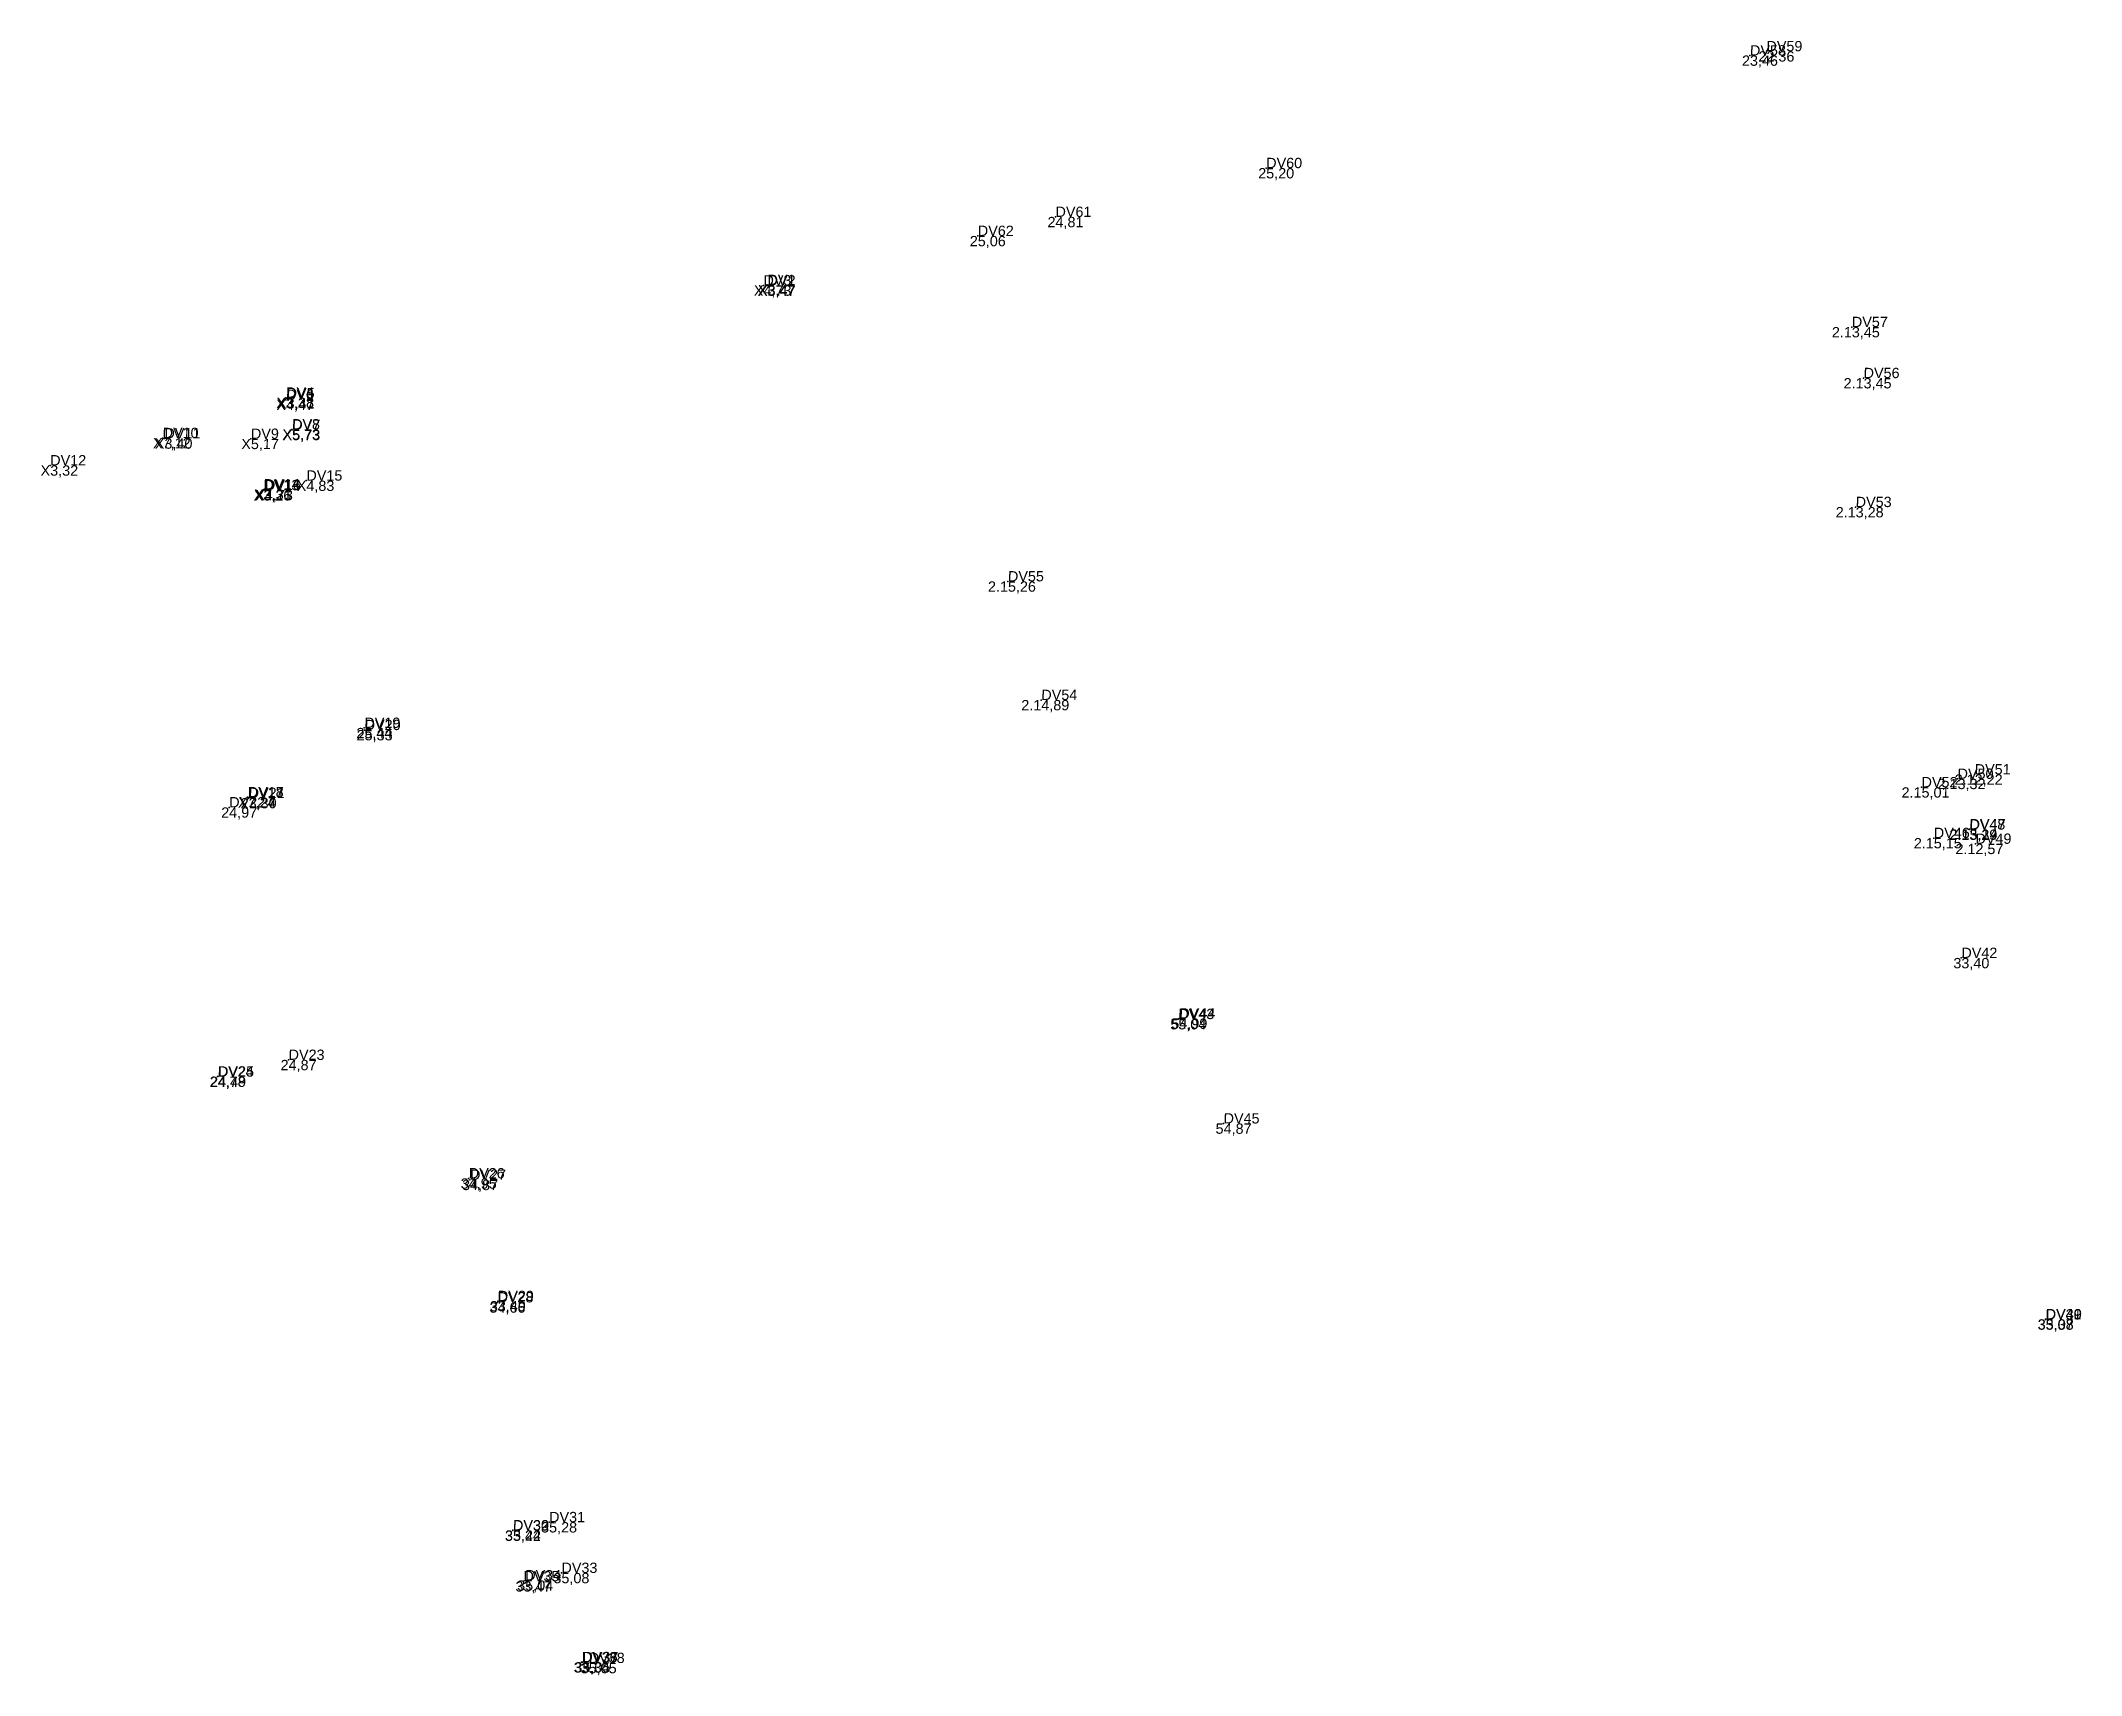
# Model space of a CAD drawing. Header units: metres. Extents: x 584732 to 606137, y 2257469 to 2286410.
# Drawn here: x 597647.5 to 597845.7, y 2282747.8 to 2282906.6 of the extents above; entities that cross this region are included whole.
import ezdxf
from ezdxf.enums import TextEntityAlignment as Align

# ---------------------------------------------------------------- set-up
doc = ezdxf.new("R2010")
doc.units = ezdxf.units.M
doc.header["$MEASUREMENT"] = 0
for name, color, linetype in [('diem', 2, 'Continuous'), ('Docao', 22, 'Continuous'), ('Madiem', 5, 'Continuous'), ('Tendiem', 7, 'Continuous')]:
    doc.layers.add(name, color=color, linetype=linetype)
doc.styles.add('VnArial', font='txt')

msp = doc.modelspace()

# ---------------------------------------------------------------- texts
at = {"layer": 'Docao', "style": 'VnArial', "oblique": 1}
for s, p in [('3,46', (597813.56, 2282905.15, 3.46)), ('2,36', (597815.16, 2282905.56, 2.36)), ('5,20', (597766.56, 2282894.21, 5.2)), ('4,81', (597746.09, 2282889.47, 4.81)), ('5,06', (597738.54, 2282887.62, 5.06)), ('4,73', (597717.72, 2282882.81, 4.73)), ('3,47', (597718.1, 2282882.86, 3.47)), ('3,47', (597718.12, 2282882.8, 3.47)), ('3,45', (597823.46, 2282878.77, 3.45)), ('3,45', (597824.6, 2282873.81, 3.45)), ('4,47', (597671.33, 2282871.7, 4.47)), ('3,38', (597671.33, 2282871.91, 3.38)), ('3,41', (597671.39, 2282871.85, 3.41)), ('7,12', (597659.34, 2282867.99, 7.12)), ('3,40', (597659.52, 2282867.95, 3.4)), ('5,17', (597667.92, 2282867.91, 5.17)), ('5,73', (597671.91, 2282868.83, 5.73)), ('5,73', (597671.94, 2282868.78, 5.73)), ('3,32', (597648.42, 2282865.33, 3.32)), ('4,83', (597673.31, 2282863.85, 4.83)), ('3,26', (597669.13, 2282862.92, 3.25)), ('3,31', (597669.17, 2282863, 3.31)), ('4,73', (597669.28, 2282862.94, 4.73)), ('3,28', (597823.83, 2282861.28, 3.28)), ('5,26', (597741.47, 2282854.06, 5.26)), ('4,89', (597744.71, 2282842.54, 4.88)), ('5,44', (597678.94, 2282839.83, 5.44)), ('5,33', (597678.97, 2282839.62, 5.33)), ('5,01', (597830.23, 2282834.06, 5.01)), ('3,32', (597833.73, 2282834.88, 3.32)), ('2,22', (597835.39, 2282835.31, 2.22)), ('4,97', (597665.81, 2282832.11, 4.97)), ('7,27', (597667.61, 2282833.09, 7.26)), ('7,24', (597667.61, 2282833.09, 7.24)), ('3,30', (597667.7, 2282833.02, 3.3)), ('3,29', (597834.87, 2282829.95, 3.29)), ('5,14', (597834.9, 2282829.98, 5.14)), ('5,15', (597831.42, 2282829.13, 5.15)), ('2,57', (597835.47, 2282828.57, 2.57)), ('3,40', (597834.1, 2282817.48, 3.4)), ('5,04', (597758.02, 2282811.54, 5.04)), ('4,99', (597758.12, 2282811.6, 4.99)), ('4,78', (597664.69, 2282805.96, 4.78)), ('4,49', (597664.73, 2282805.95, 4.49)), ('4,87', (597671.58, 2282807.58, 4.87)), ('4,87', (597762.42, 2282801.4, 4.87)), ('4,95', (597689.08, 2282796.07, 4.95)), ('4,87', (597689.21, 2282795.93, 4.87)), ('3,49', (597691.91, 2282784.15, 3.49)), ('4,66', (597691.88, 2282784.02, 4.66)), ('5,07', (597842.28, 2282782.38, 5.07)), ('3,38', (597842.29, 2282782.36, 3.38)), ('5,08', (597842.3, 2282782.38, 5.08)), ('5,28', (597696.89, 2282762.67, 5.28)), ('3,42', (597693.38, 2282761.85, 3.42)), ('5,24', (597693.38, 2282761.88, 5.24)), ('3,47', (597694.4, 2282756.93, 3.47)), ('5,04', (597694.57, 2282757.02, 5.04)), ('5,08', (597698.09, 2282757.74, 5.08)), ('3,34', (597700.06, 2282749.06, 3.34)), ('5,05', (597700.13, 2282749.07, 5.05)), ('5,05', (597700.74, 2282748.99, 5.05))]:
    msp.add_text(s, height=1, dxfattribs=at).set_placement(p, align=Align.TOP_LEFT)
at = {"layer": 'Madiem', "style": 'VnArial', "oblique": 1}
for s, p in [('2', (597813.56, 2282905.15, 3.46)), ('2', (597815.16, 2282905.56, 2.36)), ('2', (597766.56, 2282894.21, 5.2)), ('2', (597746.09, 2282889.47, 4.81)), ('2', (597738.54, 2282887.62, 5.06)), ('X', (597717.72, 2282882.81, 4.73)), ('X', (597718.1, 2282882.86, 3.47)), ('X', (597718.12, 2282882.8, 3.47)), ('2.1', (597823.46, 2282878.77, 3.45)), ('2.1', (597824.6, 2282873.81, 3.45)), ('X', (597671.33, 2282871.91, 3.38)), ('X', (597671.33, 2282871.7, 4.47)), ('X', (597671.39, 2282871.85, 3.41)), ('X', (597659.34, 2282867.99, 7.12)), ('X', (597659.52, 2282867.95, 3.4)), ('X', (597667.92, 2282867.91, 5.17)), ('X', (597671.91, 2282868.83, 5.73)), ('X', (597671.94, 2282868.78, 5.73)), ('X', (597648.42, 2282865.33, 3.32)), ('X', (597673.31, 2282863.85, 4.83)), ('X', (597669.13, 2282862.92, 3.25)), ('X', (597669.17, 2282863, 3.31)), ('X', (597669.28, 2282862.94, 4.73)), ('2.1', (597823.83, 2282861.28, 3.28)), ('2.1', (597741.47, 2282854.06, 5.26)), ('2.1', (597744.71, 2282842.54, 4.88)), ('2', (597678.94, 2282839.83, 5.44)), ('2', (597678.97, 2282839.62, 5.33)), ('2.1', (597830.23, 2282834.06, 5.01)), ('2.1', (597833.73, 2282834.88, 3.32)), ('2.1', (597835.39, 2282835.31, 2.22)), ('2', (597665.81, 2282832.11, 4.97)), ('X', (597667.61, 2282833.09, 7.26)), ('X', (597667.61, 2282833.09, 7.24)), ('2', (597667.7, 2282833.02, 3.3)), ('2.1', (597834.87, 2282829.95, 3.29)), ('2.1', (597834.9, 2282829.98, 5.14)), ('2.1', (597831.42, 2282829.13, 5.15)), ('2.1', (597835.47, 2282828.57, 2.57)), ('3', (597834.1, 2282817.48, 3.4)), ('5', (597758.02, 2282811.54, 5.04)), ('5', (597758.12, 2282811.6, 4.99)), ('2', (597664.69, 2282805.96, 4.78)), ('2', (597664.73, 2282805.95, 4.49)), ('2', (597671.58, 2282807.58, 4.87)), ('5', (597762.42, 2282801.4, 4.87)), ('3', (597689.08, 2282796.07, 4.95)), ('3', (597689.21, 2282795.93, 4.87)), ('3', (597691.91, 2282784.15, 3.49)), ('3', (597691.88, 2282784.02, 4.66)), ('3', (597842.28, 2282782.38, 5.07)), ('3', (597842.29, 2282782.36, 3.38)), ('3', (597842.3, 2282782.38, 5.08)), ('3', (597696.89, 2282762.67, 5.28)), ('3', (597693.38, 2282761.88, 5.24)), ('3', (597693.38, 2282761.85, 3.42)), ('3', (597694.4, 2282756.93, 3.47)), ('3', (597694.57, 2282757.02, 5.04)), ('3', (597698.09, 2282757.74, 5.08)), ('3', (597700.06, 2282749.06, 3.34)), ('3', (597700.13, 2282749.07, 5.05)), ('3', (597700.74, 2282748.99, 5.05))]:
    msp.add_text(s, height=1, dxfattribs=at).set_placement(p, align=Align.TOP_RIGHT)
at = {"layer": 'Tendiem', "style": 'VnArial', "oblique": 1}
for s, p in [('DV58', (597813.56, 2282905.15, 3.46)), ('DV59', (597815.16, 2282905.56, 2.36)), ('DV60', (597766.56, 2282894.21, 5.2)), ('DV61', (597746.09, 2282889.47, 4.81)), ('DV62', (597738.54, 2282887.62, 5.06)), ('DV3', (597717.72, 2282882.81, 4.73)), ('DV1', (597718.1, 2282882.86, 3.47)), ('DV2', (597718.12, 2282882.8, 3.47)), ('DV57', (597823.46, 2282878.77, 3.45)), ('DV56', (597824.6, 2282873.81, 3.45)), ('DV6', (597671.33, 2282871.7, 4.47)), ('DV4', (597671.33, 2282871.91, 3.38)), ('DV5', (597671.39, 2282871.85, 3.41)), ('DV8', (597671.91, 2282868.83, 5.73)), ('DV7', (597671.94, 2282868.78, 5.73)), ('DV10', (597659.34, 2282867.99, 7.12)), ('DV11', (597659.52, 2282867.95, 3.4)), ('DV9', (597667.92, 2282867.91, 5.17)), ('DV12', (597648.42, 2282865.33, 3.32)), ('DV13', (597669.13, 2282862.92, 3.25)), ('DV14', (597669.17, 2282863, 3.31)), ('DV16', (597669.28, 2282862.94, 4.73)), ('DV15', (597673.31, 2282863.85, 4.83)), ('DV53', (597823.83, 2282861.28, 3.28)), ('DV55', (597741.47, 2282854.06, 5.26)), ('DV54', (597744.71, 2282842.54, 4.88)), ('DV19', (597678.94, 2282839.83, 5.44)), ('DV20', (597678.97, 2282839.62, 5.33)), ('DV50', (597833.73, 2282834.88, 3.32)), ('DV51', (597835.39, 2282835.31, 2.22)), ('DV18', (597667.61, 2282833.09, 7.24)), ('DV17', (597667.61, 2282833.09, 7.26)), ('DV21', (597667.7, 2282833.02, 3.3)), ('DV52', (597830.23, 2282834.06, 5.01)), ('DV22', (597665.81, 2282832.11, 4.97)), ('DV46', (597831.42, 2282829.13, 5.15)), ('DV48', (597834.87, 2282829.95, 3.29)), ('DV47', (597834.9, 2282829.98, 5.14)), ('DV49', (597835.47, 2282828.57, 2.57)), ('DV42', (597834.1, 2282817.48, 3.4)), ('DV43', (597758.02, 2282811.54, 5.04)), ('DV44', (597758.12, 2282811.6, 4.99)), ('DV23', (597671.58, 2282807.58, 4.87)), ('DV24', (597664.69, 2282805.96, 4.78)), ('DV25', (597664.73, 2282805.95, 4.49)), ('DV45', (597762.42, 2282801.4, 4.87)), ('DV26', (597689.08, 2282796.07, 4.95)), ('DV27', (597689.21, 2282795.93, 4.87)), ('DV28', (597691.88, 2282784.02, 4.66)), ('DV29', (597691.91, 2282784.15, 3.49)), ('DV41', (597842.28, 2282782.38, 5.07)), ('DV39', (597842.29, 2282782.36, 3.38)), ('DV40', (597842.3, 2282782.38, 5.08)), ('DV30', (597693.38, 2282761.85, 3.42)), ('DV32', (597693.38, 2282761.88, 5.24)), ('DV31', (597696.89, 2282762.67, 5.28)), ('DV33', (597698.09, 2282757.74, 5.08)), ('DV35', (597694.4, 2282756.93, 3.47)), ('DV34', (597694.57, 2282757.02, 5.04)), ('DV36', (597700.06, 2282749.06, 3.34)), ('DV37', (597700.13, 2282749.07, 5.05)), ('DV38', (597700.74, 2282748.99, 5.05))]:
    msp.add_text(s, height=1, dxfattribs=at).set_placement(p)

# ---------------------------------------------------------------- linework, layer by layer
at = {"layer": 'diem'}
for p in [(597813.56, 2282905.15, 3.46), (597815.16, 2282905.56, 2.36), (597766.56, 2282894.21, 5.2), (597746.09, 2282889.47, 4.81), (597738.54, 2282887.62, 5.06), (597717.72, 2282882.81, 4.73), (597718.1, 2282882.86, 3.47), (597718.12, 2282882.8, 3.47), (597823.46, 2282878.77, 3.45), (597824.6, 2282873.81, 3.45), (597671.33, 2282871.91, 3.38), (597671.33, 2282871.7, 4.47), (597671.39, 2282871.85, 3.41), (597659.34, 2282867.99, 7.12), (597659.52, 2282867.95, 3.4), (597667.92, 2282867.91, 5.17), (597671.91, 2282868.83, 5.73), (597671.94, 2282868.78, 5.73), (597648.42, 2282865.33, 3.32), (597673.31, 2282863.85, 4.83), (597669.13, 2282862.92, 3.25), (597669.17, 2282863, 3.31), (597669.28, 2282862.94, 4.73), (597823.83, 2282861.28, 3.28), (597741.47, 2282854.06, 5.26), (597744.71, 2282842.54, 4.88), (597678.94, 2282839.83, 5.44), (597678.97, 2282839.62, 5.33), (597830.23, 2282834.06, 5.01), (597833.73, 2282834.88, 3.32), (597835.39, 2282835.31, 2.22), (597665.81, 2282832.11, 4.97), (597667.61, 2282833.09, 7.26), (597667.61, 2282833.09, 7.24), (597667.7, 2282833.02, 3.3), (597834.87, 2282829.95, 3.29), (597834.9, 2282829.98, 5.14), (597831.42, 2282829.13, 5.15), (597835.47, 2282828.57, 2.57), (597834.1, 2282817.48, 3.4), (597758.02, 2282811.54, 5.04), (597758.12, 2282811.6, 4.99), (597664.69, 2282805.96, 4.78), (597664.73, 2282805.95, 4.49), (597671.58, 2282807.58, 4.87), (597762.42, 2282801.4, 4.87), (597689.08, 2282796.07, 4.95), (597689.21, 2282795.93, 4.87), (597691.91, 2282784.15, 3.49), (597691.88, 2282784.02, 4.66), (597842.28, 2282782.38, 5.07), (597842.29, 2282782.36, 3.38), (597842.3, 2282782.38, 5.08), (597696.89, 2282762.67, 5.28), (597693.38, 2282761.88, 5.24), (597693.38, 2282761.85, 3.42), (597694.4, 2282756.93, 3.47), (597694.57, 2282757.02, 5.04), (597698.09, 2282757.74, 5.08), (597700.06, 2282749.06, 3.34), (597700.13, 2282749.07, 5.05), (597700.74, 2282748.99, 5.05)]:
    msp.add_point(p, dxfattribs=at)

msp.set_redraw_order([(e.dxf.handle, doc.entitydb.next_handle()) for e in msp.query("TEXT MTEXT ATTDEF DIMENSION ARC_DIMENSION")])  # texts and dimensions are drawn at this point

doc.saveas('drawing.dxf')
